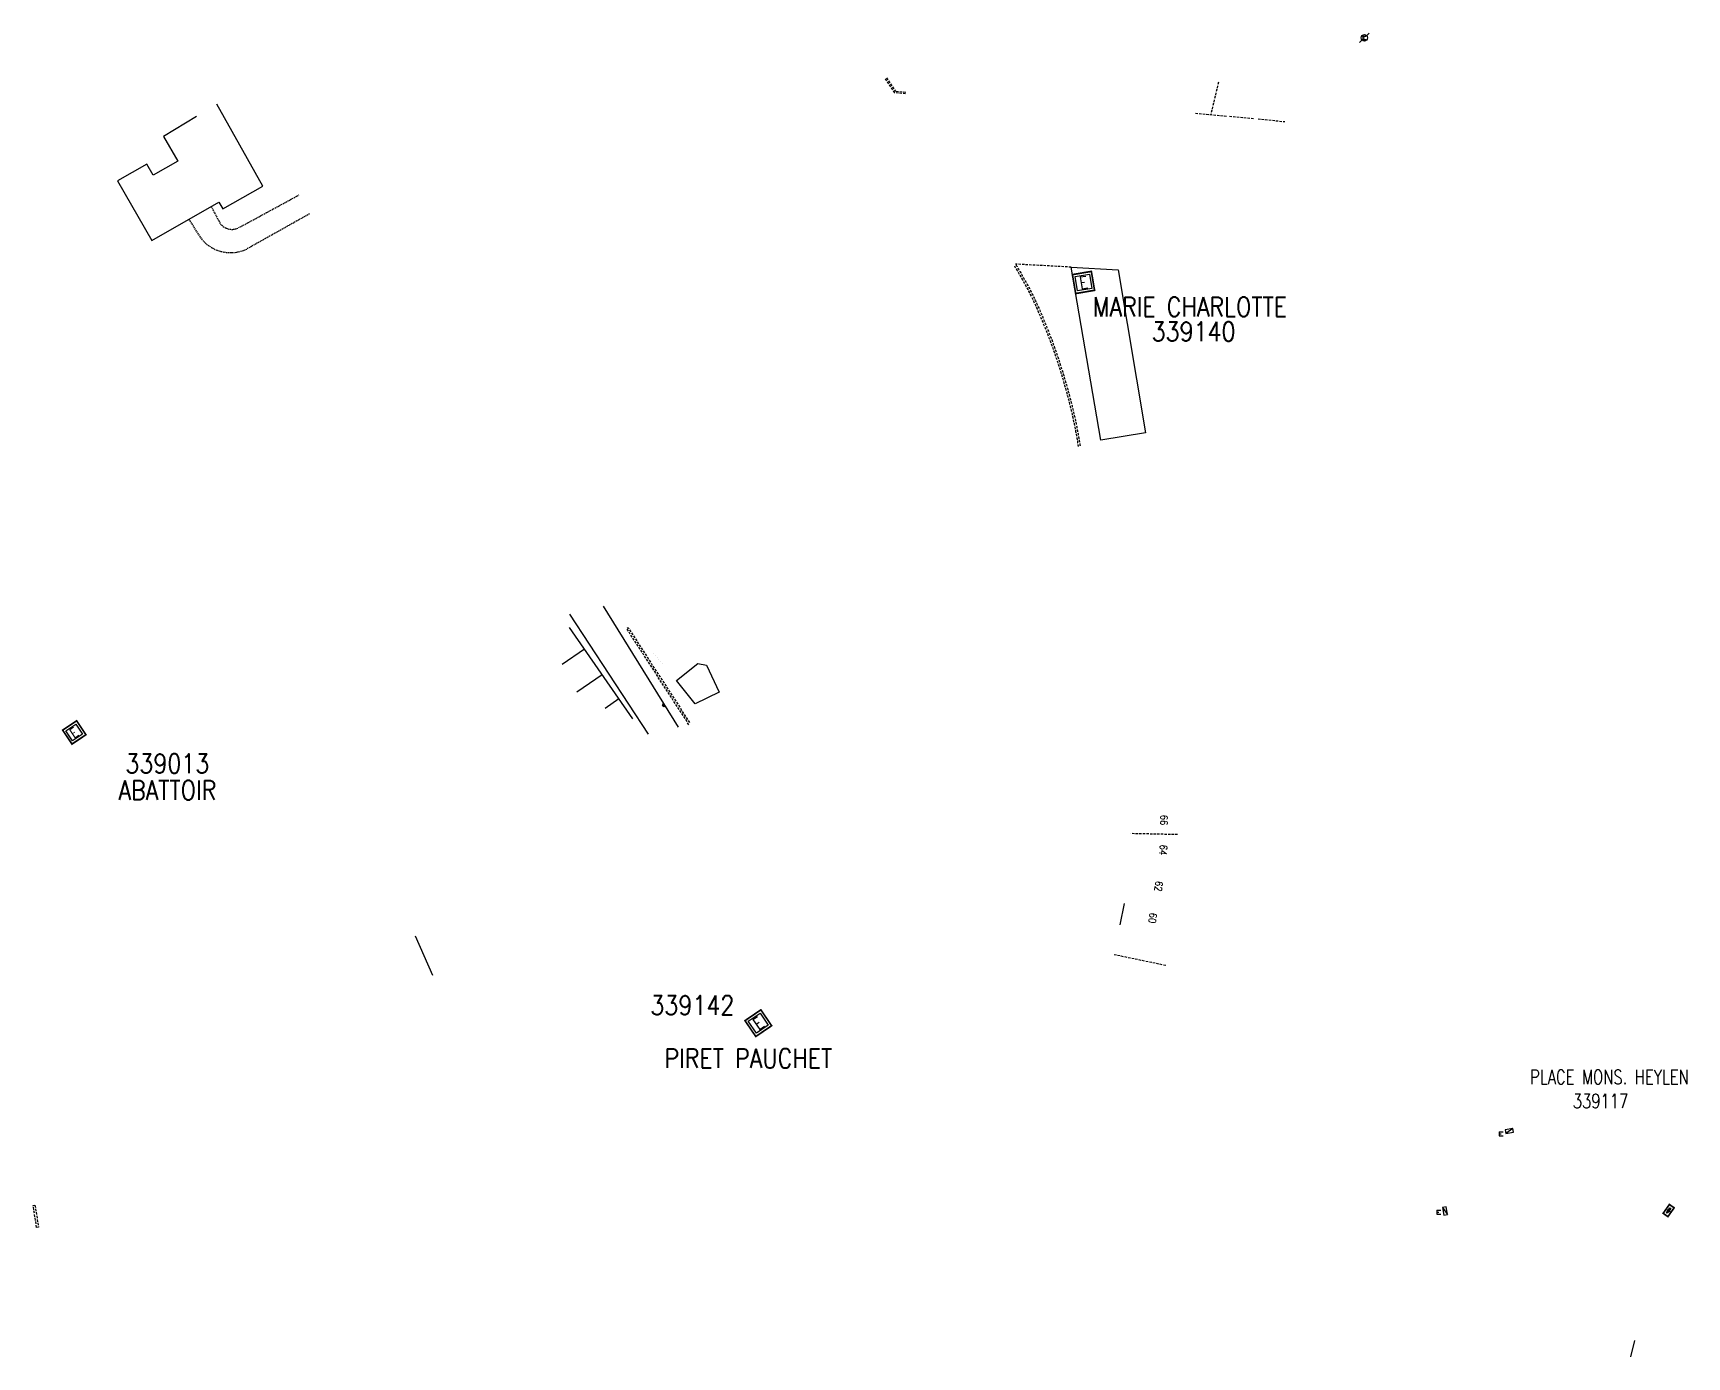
# Model space of a CAD drawing. Header units: millimetres. Extents: x 185001 to 185969, y 128993 to 129990.
# Drawn here: x 185070 to 185414.7, y 129049.1 to 129325 of the extents above; entities that cross this region are included whole.
import ezdxf
from ezdxf.enums import TextEntityAlignment as Align

# ---------------------------------------------------------------- set-up
doc = ezdxf.new("R2010")
doc.units = ezdxf.units.MM
doc.linetypes.add('DASHED', pattern=[0.75, 0.5, -0.25])
doc.layers.get('0').update_dxf_attribs({"linetype": 'CONTINUOUS'})
for name, color, linetype in [('M_200', 7, 'CONTINUOUS'), ('w0001', 6, 'DASHED'), ('w0008', 7, 'CONTINUOUS'), ('w0100', 7, 'CONTINUOUS'), ('w0112', 1, 'DASHED'), ('W0400', 7, 'CONTINUOUS'), ('W0430', 7, 'CONTINUOUS'), ('W0471', 7, 'CONTINUOUS'), ('W0984', 7, 'CONTINUOUS'), ('W1102', 7, 'CONTINUOUS')]:
    doc.layers.add(name, color=color, linetype=linetype)
doc.styles.add('M_ROMANS', font='ROMANS.shx', dxfattribs={"width": 0.75})
doc.styles.get("Standard").update_dxf_attribs({"font": 'romans.shx', "width": 0.85})

msp = doc.modelspace()

# ---------------------------------------------------------------- texts
at = {"layer": 'W0984', "color": 252, "width": 0.85}
for s, rotation, p in [('66', 268.7001, (185305, 129162.09)), ('64', 263.2448, (185304.94, 129155.92)), ('62', 263.2448, (185303.99, 129148.35)), ('60', 262.0894, (185302.78, 129141.74))]:
    msp.add_text(s, height=1.5, rotation=rotation, dxfattribs=at).set_placement(p)

# ---------------------------------------------------------------- blocks, each defined once
blk = doc.blocks.new('*U2')
at = {"layer": 'M_200', "color": 0, "linetype": 'Continuous', "const_width": 0.35, "flags": 128}
blk.add_lwpolyline([(2.25, 1.21), (2.25, 0), (0, 0), (0, 1.21)], close=True, dxfattribs=at)
at = {"layer": 'M_200', "color": 0, "linetype": 'Continuous'}
blk.add_lwpolyline([(0.5, 0.71), (1.75, 0.71), (1.75, 0.5), (0.5, 0.5)], close=True, dxfattribs=at)
at = {"layer": 'M_200', "insert": (1.11, 0.6), "char_height": 0.548, "width": 0.4939, "attachment_point": 5}
blk.add_mtext('E', dxfattribs=at)
at = {"layer": 'M_200', "color": 0, "linetype": 'Continuous', "width": 0.85}
for tag, p in [('NUM', (2, 17.06)), ('NOM', (2, 10.65))]:
    blk.add_attdef(tag, text='', height=4, dxfattribs=at).set_placement(p, align=Align.MIDDLE)
at = {"layer": 'M_200', "color": 0, "linetype": 'Continuous', "style": 'M_ROMANS', "width": 0.75, "flags": 3}
for tag, p in [('DEF_LEG', (1.87, -2.99)), ('DEF_COUP', (1.87, -5.49)), ('DEF_TYPE', (1.87, -7.99))]:
    blk.add_attdef(tag, text='', height=1.2, dxfattribs=at).set_placement(p, align=Align.MIDDLE)
blk = doc.blocks.new('M_200_59')
at = {"layer": 'M_200', "color": 0, "linetype": 'Continuous', "const_width": 0.35, "flags": 128}
blk.add_lwpolyline([(4, 4), (4, 0), (0, 0), (0, 4)], close=True, dxfattribs=at)
at = {"layer": 'M_200', "color": 0, "linetype": 'Continuous'}
blk.add_lwpolyline([(0.5, 3.5), (3.5, 3.5), (3.5, 0.5), (0.5, 0.5)], close=True, dxfattribs=at)
at = {"layer": 'M_200', "insert": (2, 2), "char_height": 2.5, "width": 4, "attachment_point": 5}
blk.add_mtext('E', dxfattribs=at)
at = {"layer": 'M_200', "color": 0, "linetype": 'Continuous', "width": 0.85}
for tag, p in [('NUM', (2, 17.06)), ('NOM', (2, 10.65))]:
    blk.add_attdef(tag, text='', height=4, dxfattribs=at).set_placement(p, align=Align.MIDDLE)
at = {"layer": 'M_200', "color": 0, "linetype": 'Continuous', "style": 'M_ROMANS', "width": 0.75, "flags": 3}
for tag, p in [('DEF_LEG', (1.87, -2.99)), ('DEF_COUP', (1.87, -5.49)), ('DEF_TYPE', (1.87, -7.99))]:
    blk.add_attdef(tag, text='', height=1.2, dxfattribs=at).set_placement(p, align=Align.MIDDLE)
blk = doc.blocks.new('T471')
for p, q in [((-0.333334, 0.333334), (-0.333334, -0.333334)), ((-0.333334, 0.333334), (0.333334, 0.333334)), ((-0.333334, 0), (0, 0)), ((0.500001, 0.500001), (1.000002, 1.000002)), ((-0.500001, -0.500001), (-1.000002, -1.000002)), ((-0.333334, -0.333334), (0.333334, -0.333334))]:
    blk.add_line(p, q)
blk.add_ellipse((0, 0), major_axis=(0.471405, 0.471405), ratio=1, start_param=5.4977871438, end_param=11.780972451)
blk = doc.blocks.new('*U13')
at = {"flags": 128}
for points in [[(-2.1, 0.54), (-2.23, -0.25)], [(-2.16, 0.15), (-1.77, 0.08)], [(-2.1, 0.54), (-1.31, 0.41)], [(0.8, 0.8), (-0.8, 0.8)], [(-0.8, 0.8), (-0.8, 0)], [(0.8, 0.8), (-0.8, 0)], [(-0.8, 0), (0.8, 0)], [(0.8, 0), (0.8, 0.8)], [(-2.23, -0.25), (-1.44, -0.38)]]:
    blk.add_lwpolyline(points, dxfattribs=at)
blk = doc.blocks.new('*U14')
at = {"flags": 128}
for points in [[(0.8, 0.8), (-0.8, 0.8)], [(-0.8, 0.8), (-0.8, 0)], [(0.8, 0.8), (-0.8, 0)], [(-0.8, 0), (0.8, 0)], [(-0.33, 2.16), (-0.46, 1.37)], [(0.46, 2.03), (-0.33, 2.16)], [(0.07, 2.09), (0, 1.7)], [(0.46, 2.03), (0.33, 1.24)], [(0.8, 0), (0.8, 0.8)]]:
    blk.add_lwpolyline(points, dxfattribs=at)
blk = doc.blocks.new('*U35')
at = {"layer": 'M_200', "color": 0, "linetype": 'Continuous', "const_width": 0.35, "flags": 128}
blk.add_lwpolyline([(3.5, 3.5), (3.5, 0), (0, 0), (0, 3.5)], close=True, dxfattribs=at)
at = {"layer": 'M_200', "color": 0, "linetype": 'Continuous'}
blk.add_lwpolyline([(0.5, 3), (3, 3), (3, 0.5), (0.5, 0.5)], close=True, dxfattribs=at)
at = {"layer": 'M_200', "insert": (1.69, 1.72), "char_height": 2, "width": 2.7945, "attachment_point": 5}
blk.add_mtext('E', dxfattribs=at)
at = {"layer": 'M_200', "color": 0, "linetype": 'Continuous', "width": 0.85}
for tag, p in [('NUM', (2, 17.06)), ('NOM', (2, 10.65))]:
    blk.add_attdef(tag, text='', height=4, dxfattribs=at).set_placement(p, align=Align.MIDDLE)
at = {"layer": 'M_200', "color": 0, "linetype": 'Continuous', "style": 'M_ROMANS', "width": 0.75, "flags": 3}
for tag, p in [('DEF_LEG', (1.87, -2.99)), ('DEF_COUP', (1.87, -5.49)), ('DEF_TYPE', (1.87, -7.99))]:
    blk.add_attdef(tag, text='', height=1.2, dxfattribs=at).set_placement(p, align=Align.MIDDLE)
blk = doc.blocks.new('T400')
for p, q in [((-0.15, 0.3), (0.15, 0.3)), ((-0.15, -0.25), (-0.15, 0.3)), ((-0.15, 0.15), (0.15, 0.15)), ((-0.15, 0), (0.15, 0)), ((0.15, 0.3), (0.15, -0.25)), ((-0.15, -0.15), (0.15, -0.15)), ((-0.15, -0.25), (-0.15, -0.3)), ((-0.15, -0.3), (0.15, -0.3)), ((0.15, -0.3), (0.15, -0.25))]:
    blk.add_line(p, q)

# ---------------------------------------------------------------- linework, layer by layer
at = {"layer": 'w0001', "color": 252, "flags": 128}
for points in [[(185308.56, 129157.94), (185298.8, 129158.16)], [(185306.1, 129130.66), (185295.23, 129132.92)]]:
    msp.add_lwpolyline(points, dxfattribs=at)
at = {"layer": 'w0008', "color": 252, "flags": 128}
for points in [[(185181.8, 129203.93), (185198.19, 129178.87)], [(185188.8, 129205.55), (185204.45, 129180.32)]]:
    msp.add_lwpolyline(points, dxfattribs=at)
at = {"layer": 'w0100', "color": 252, "ltscale": 0.5, "flags": 128}
msp.add_lwpolyline([(185104.02, 129307.66), (185097.18, 129303.47), (185097.18, 129303.47), (185100.14, 129298.33), (185095.01, 129295.39), (185093.68, 129297.71), (185087.6, 129294.21), (185094.75, 129281.76), (185108.71, 129289.78), (185109.5, 129288.4), (185117.88, 129293.08), (185108.31, 129310.21)], dxfattribs=at)
at = {"layer": 'w0100', "color": 252, "flags": 128}
msp.add_lwpolyline([(185301.84, 129241.73), (185292.55, 129240.15), (185286.36, 129276.23), (185296.2, 129275.7)], close=True, dxfattribs=at)
at = {"layer": 'w0100', "color": 252}
msp.add_lwpolyline([(185208.55, 129193.59, 0, 0, 0), (185205.31, 129197.51, 0, 0, 0), (185208.58, 129200.11, 0, 0, 0), (185204.2, 129207.08, 0, 0, 0), (185195.83, 129199.95, 0.002, 0.002, 0), (185204.09, 129190.05, 0, 0, 0)], format="xyseb", dxfattribs=at)
for points in [[(185194.99, 129182.05), (185181.82, 129201.09), (185181.82, 129201.09)], [(185208.55, 129193.59), (185210.38, 129193.29), (185213.02, 129187.61), (185208.02, 129185.18), (185204.09, 129190.05)]]:
    msp.add_lwpolyline(points, dxfattribs=at)
at = {"layer": 'w0100', "color": 252, "flags": 128}
for points in [[(185297.39, 129143.6), (185296.52, 129139.14)], [(185403.78, 129052.52), (185402.95, 129049.07)]]:
    msp.add_lwpolyline(points, dxfattribs=at)
at = {"layer": 'w0112', "color": 252}
for p, q in [((185070.37, 129080.7), (185071.11, 129076.12)), ((185071.11, 129076.12), (185070.72, 129076.06))]:
    msp.add_line(p, q, dxfattribs=at)
at = {"layer": 'w0112', "color": 252, "flags": 128}
for points in [[(185247.6, 129315.5), (185249.56, 129312.57)], [(185247.86, 129315.68), (185249.74, 129312.87)], [(185317.08, 129314.79), (185315.48, 129308.04)], [(185251.85, 129312.35), (185249.56, 129312.57)], [(185251.88, 129312.66), (185249.74, 129312.87)], [(185312.3, 129308.34), (185318.77, 129307.73)], [(185319.4, 129307.68), (185324.39, 129307.22)], [(185325.33, 129307.16), (185330.94, 129306.56)], [(185286.36, 129276.23), (185274.79, 129276.86)], [(185206.7, 129180.86), (185193.73, 129200.9), (185194.01, 129201.09), (185206.91, 129181.18)]]:
    msp.add_lwpolyline(points, dxfattribs=at)
at = {"layer": 'w0112', "color": 252, "ltscale": 0.5, "flags": 128}
for points in [[(185107.11, 129288.86), (185109, 129285.29, 0.361857), (185112.88, 129284.47), (185125.4, 129291.28)], [(185102.45, 129286.19), (185104.87, 129282.38, 0.360977), (185114.64, 129280.07)]]:
    msp.add_lwpolyline(points, format="xyb", dxfattribs=at)
msp.add_lwpolyline([(185127.58, 129287.32), (185114.64, 129280.07)], dxfattribs=at)
at = {"layer": 'w0112', "color": 252}
msp.add_lwpolyline([(185070.72, 129076.06), (185069.98, 129080.64), (185070.37, 129080.7)], dxfattribs=at)
msp.add_spline([(185274.54, 129276.51), (185277.48, 129271.26), (185280.24, 129265.25), (185283.21, 129257.39), (185285.38, 129250.24), (185287.31, 129241.96), (185287.86, 129238.82)], degree=3, dxfattribs=at)
msp.add_open_spline([(185274.89, 129276.71), (185275.17, 129276.22), (185275.46, 129275.73), (185276.31, 129274.25), (185276.87, 129273.26), (185278.07, 129271.01), (185278.69, 129269.75), (185279.86, 129267.19), (185280.41, 129265.89), (185281.47, 129263.29), (185281.98, 129261.98), (185283.25, 129258.58), (185283.96, 129256.46), (185285.16, 129252.56), (185285.66, 129250.79), (185286.59, 129247.21), (185287.02, 129245.41), (185287.63, 129242.47), (185287.83, 129241.34), (185288.1, 129239.77), (185288.17, 129239.34), (185288.25, 129238.9)], degree=3, knots=[0, 0, 0, 0, 1.701875, 1.701875, 5.105626, 5.105626, 9.304791, 9.304791, 13.503956, 13.503956, 17.703121, 17.703121, 24.369601, 24.369601, 29.894934, 29.894934, 35.420267, 35.420267, 38.850911, 38.850911, 40.182009, 40.182009, 40.182009, 40.182009], dxfattribs=at)
at = {"layer": 'W1102', "color": 252, "flags": 128}
for points in [[(185184.92, 129196.61), (185180.29, 129193.41)], [(185188.62, 129191.26), (185183.34, 129187.67)], [(185192.08, 129186.25), (185189.22, 129184.21)]]:
    msp.add_lwpolyline(points, dxfattribs=at)
at = {"layer": 'W1102', "color": 252}
for points in [[(185204.09, 129190.05), (185208.55, 129193.59)], [(185149.62, 129136.82), (185153.21, 129128.65)]]:
    msp.add_lwpolyline(points, dxfattribs=at)

# ---------------------------------------------------------------- block references
at = {"layer": 'M_200'}
ref = msp.add_blockref('M_200_59', (185287.31, 129270.73), dxfattribs=dict(at, rotation=9.732412181654082))
ref.add_attrib('NUM', '339140', dxfattribs={"color": 0, "linetype": 'Continuous', "height": 4, "width": 0.85}).set_placement((185311.88, 129262.82), align=Align.MIDDLE)
ref.add_attrib('NOM', 'MARIE CHARLOTTE', dxfattribs={"color": 0, "linetype": 'Continuous', "height": 4, "width": 0.85}).set_placement((185311.11, 129267.98), align=Align.MIDDLE)
at = {"layer": 'M_200', "ltscale": 0.5}
ref = msp.add_blockref('*U35', (185078.09, 129176.82), dxfattribs=dict(at, rotation=33.76422535032441))
ref.add_attrib('NUM', '339013', dxfattribs={"color": 0, "linetype": 'Continuous', "height": 4, "width": 0.85}).set_placement((185097.96, 129172.77), align=Align.MIDDLE)
ref.add_attrib('NOM', 'ABATTOIR', dxfattribs={"color": 0, "linetype": 'Continuous', "height": 4, "width": 0.85}).set_placement((185097.96, 129167.21), align=Align.MIDDLE)
at = {"layer": 'M_200'}
ref = msp.add_blockref('M_200_59', (185220.63, 129115.86), dxfattribs=dict(at, rotation=34.26202867377434))
ref.add_attrib('NUM', '339142', dxfattribs={"color": 0, "linetype": 'Continuous', "height": 4, "width": 0.85}).set_placement((185207.41, 129122.38), align=Align.MIDDLE)
ref.add_attrib('NOM', 'PIRET PAUCHET', dxfattribs={"color": 0, "linetype": 'Continuous', "height": 4, "width": 0.85}).set_placement((185219.07, 129111.31), align=Align.MIDDLE)
ref = msp.add_blockref('*U2', (185410.77, 129078.31), dxfattribs=dict(at, rotation=54.90679018465965))
ref.add_attrib('NUM', '339117', dxfattribs={"color": 0, "linetype": 'Continuous', "height": 3, "width": 0.75}).set_placement((185396.73, 129102.39), align=Align.MIDDLE)
ref.add_attrib('NOM', 'PLACE MONS. HEYLEN', dxfattribs={"color": 0, "linetype": 'Continuous', "height": 3, "width": 0.75}).set_placement((185398.58, 129107.42), align=Align.MIDDLE)
at = {"layer": 'W0400', "rotation": 213.0857541727596}
msp.add_blockref('T400', (185201.44, 129184.89), dxfattribs=at)
at = {"layer": 'W0430'}
for name, p, rotation in [('*U13', (185377.78, 129095.78), 9.475553446118195), ('*U14', (185364.69, 129079.54), 99.92012146894734)]:
    msp.add_blockref(name, p, dxfattribs=dict(at, rotation=rotation))
at = {"layer": 'W0471', "color": 252, "ltscale": 0.5}
msp.add_blockref('T471', (185347.49, 129324.03), dxfattribs=at)

msp.set_redraw_order([(e.dxf.handle, doc.entitydb.next_handle()) for e in msp.query("TEXT MTEXT ATTDEF DIMENSION ARC_DIMENSION")])  # texts and dimensions are drawn at this point

doc.saveas('drawing.dxf')
